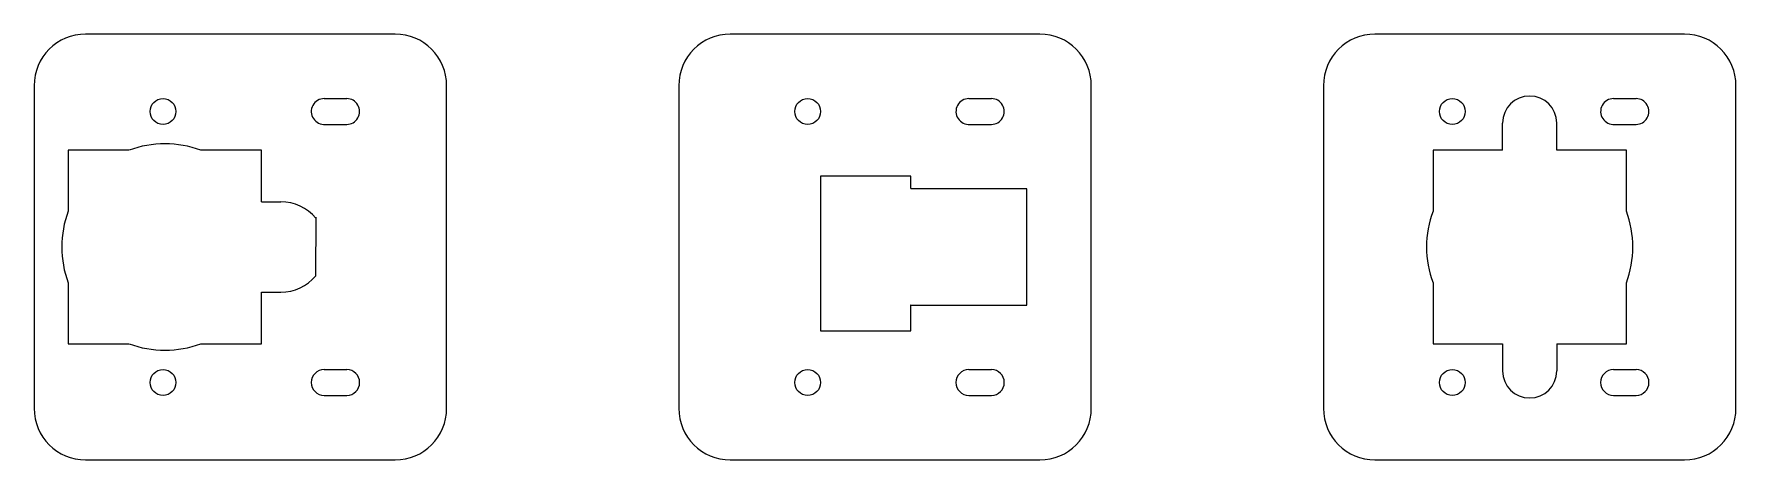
# Model space of a CAD drawing. Header units: millimetres. Extents: x -482 to 210, y -91 to 455.
# Drawn here: x -461.6 to -329.6, y 421.5 to 454.5 of the extents above; entities that cross this region are included whole.
import ezdxf

# ---------------------------------------------------------------- set-up
doc = ezdxf.new("R2010")
doc.units = ezdxf.units.MM
doc.layers.get('0').update_dxf_attribs({"lineweight": 25, "true_color": 0xffffff})

msp = doc.modelspace()

# ---------------------------------------------------------------- linework, layer by layer
for p, q in [((-433.57, 454.5), (-457.57, 454.5)), ((-383.57, 454.5), (-407.57, 454.5)), ((-333.57, 454.5), (-357.57, 454.5)), ((-461.57, 450.5), (-461.57, 425.5)), ((-429.57, 425.5), (-429.57, 450.5)), ((-411.57, 450.5), (-411.57, 425.5)), ((-379.57, 425.5), (-379.57, 450.5)), ((-361.57, 450.5), (-361.57, 425.5)), ((-329.57, 425.5), (-329.57, 450.5)), ((-439.07, 449.5), (-437.32, 449.5)), ((-389.07, 449.5), (-387.32, 449.5)), ((-339.07, 449.5), (-337.32, 449.5)), ((-438.98, 447.5), (-437.32, 447.5)), ((-388.98, 447.5), (-387.32, 447.5)), ((-347.67, 445.5), (-347.67, 447.6)), ((-343.47, 445.5), (-343.47, 447.6)), ((-338.98, 447.5), (-337.32, 447.5)), ((-454.21, 445.5), (-458.92, 445.5)), ((-458.92, 445.5), (-458.92, 440.78)), ((-443.92, 445.5), (-448.64, 445.5)), ((-443.92, 441.5), (-443.92, 445.5)), ((-347.67, 445.5), (-353.07, 445.5)), ((-353.07, 445.5), (-353.07, 440.78)), ((-338.07, 445.5), (-343.47, 445.5)), ((-338.07, 440.78), (-338.07, 445.5)), ((-393.57, 443.5), (-400.57, 443.5)), ((-393.57, 443.5), (-400.57, 443.5)), ((-400.57, 443.5), (-400.57, 431.5)), ((-400.57, 443.5), (-400.57, 431.5)), ((-393.57, 442.53), (-393.57, 443.5)), ((-384.57, 442.5), (-393.57, 442.53)), ((-384.57, 442.5), (-393.57, 442.5)), ((-384.57, 433.5), (-384.57, 442.5)), ((-384.57, 433.5), (-384.57, 442.5)), ((-443.92, 441.5), (-442.42, 441.5)), ((-439.72, 440.3), (-439.73, 435.75)), ((-458.92, 435.22), (-458.92, 430.5)), ((-443.92, 430.5), (-443.92, 434.5)), ((-443.92, 434.5), (-442.42, 434.5)), ((-353.07, 435.22), (-353.07, 430.5)), ((-338.07, 430.5), (-338.07, 435.22)), ((-393.57, 433.53), (-384.57, 433.5)), ((-393.57, 431.5), (-393.57, 433.53)), ((-393.57, 433.5), (-384.57, 433.5)), ((-458.92, 430.5), (-454.21, 430.5)), ((-448.64, 430.5), (-443.92, 430.5)), ((-400.57, 431.5), (-393.57, 431.5)), ((-400.57, 431.5), (-393.57, 431.5)), ((-353.07, 430.5), (-347.67, 430.5)), ((-347.67, 430.5), (-347.67, 428.4)), ((-343.47, 430.5), (-338.07, 430.5)), ((-343.47, 430.5), (-343.47, 428.4)), ((-439.07, 428.5), (-437.32, 428.5)), ((-389.07, 428.5), (-387.32, 428.5)), ((-339.07, 428.5), (-337.32, 428.5)), ((-439.07, 426.5), (-437.32, 426.5)), ((-389.07, 426.5), (-387.32, 426.5)), ((-339.07, 426.5), (-337.32, 426.5)), ((-457.57, 421.5), (-433.57, 421.5)), ((-407.57, 421.5), (-383.57, 421.5)), ((-357.57, 421.5), (-333.57, 421.5))]:
    msp.add_line(p, q)
for centre in [(-451.57, 448.5), (-451.57, 448.5), (-401.57, 448.5), (-401.57, 448.5), (-351.57, 448.5), (-351.57, 448.5), (-451.57, 427.5), (-451.57, 427.5), (-401.57, 427.5), (-401.57, 427.5), (-351.57, 427.5), (-351.57, 427.5)]:
    msp.add_circle(centre, 1)
for centre, radius, start, end in [((-457.57, 450.5), 4, 90, 180), ((-433.57, 450.5), 4, 0, 90), ((-407.57, 450.5), 4, 90, 180), ((-383.57, 450.5), 4, 0, 90), ((-357.57, 450.5), 4, 90, 180), ((-333.57, 450.5), 4, 0, 90), ((-439.07, 448.5), 1, 90, 275.0006), ((-437.32, 448.5), 1, 269.8688, 90), ((-389.07, 448.5), 1, 90, 275.0006), ((-387.32, 448.5), 1, 269.8688, 90), ((-345.57, 447.6), 2.1, 0, 180), ((-339.07, 448.5), 1, 90, 275.0006), ((-337.32, 448.5), 1, 269.8688, 90), ((-451.42, 438), 8, 69.6359, 110.3641), ((-451.42, 438), 8, 69.6359, 110.3641), ((-442.42, 438), 3.5, 39.5204, 90), ((-451.42, 438), 8, 159.6359, 180), ((-345.57, 438), 8, 159.6359, 180), ((-345.57, 438), 8, 339.6359, 20.3641), ((-345.57, 438), 8, 339.6359, 20.3641), ((-451.42, 438), 8, 180, 200.3641), ((-451.42, 438), 8, 180, 200.3641), ((-451.42, 438), 8, 180, 200.3641), ((-345.57, 438), 8, 180, 200.3641), ((-345.57, 438), 8, 180, 200.3641), ((-345.57, 438), 8, 180, 200.3641), ((-442.42, 438), 3.5, 270, 320.312), ((-451.42, 438), 8, 249.6359, 290.3641), ((-451.42, 438), 8, 249.6359, 290.3641), ((-439.07, 427.5), 1, 90, 270), ((-437.32, 427.5), 1, 270, 90), ((-389.07, 427.5), 1, 90, 270), ((-387.32, 427.5), 1, 270, 90), ((-345.57, 428.4), 2.1, 180, 0), ((-339.07, 427.5), 1, 90, 270), ((-337.32, 427.5), 1, 270, 90), ((-457.57, 425.5), 4, 180, 270), ((-433.57, 425.5), 4, 270, 0), ((-407.57, 425.5), 4, 180, 270), ((-383.57, 425.5), 4, 270, 0), ((-357.57, 425.5), 4, 180, 270), ((-333.57, 425.5), 4, 270, 0)]:
    msp.add_arc(centre, radius, start, end)

doc.saveas('drawing.dxf')
